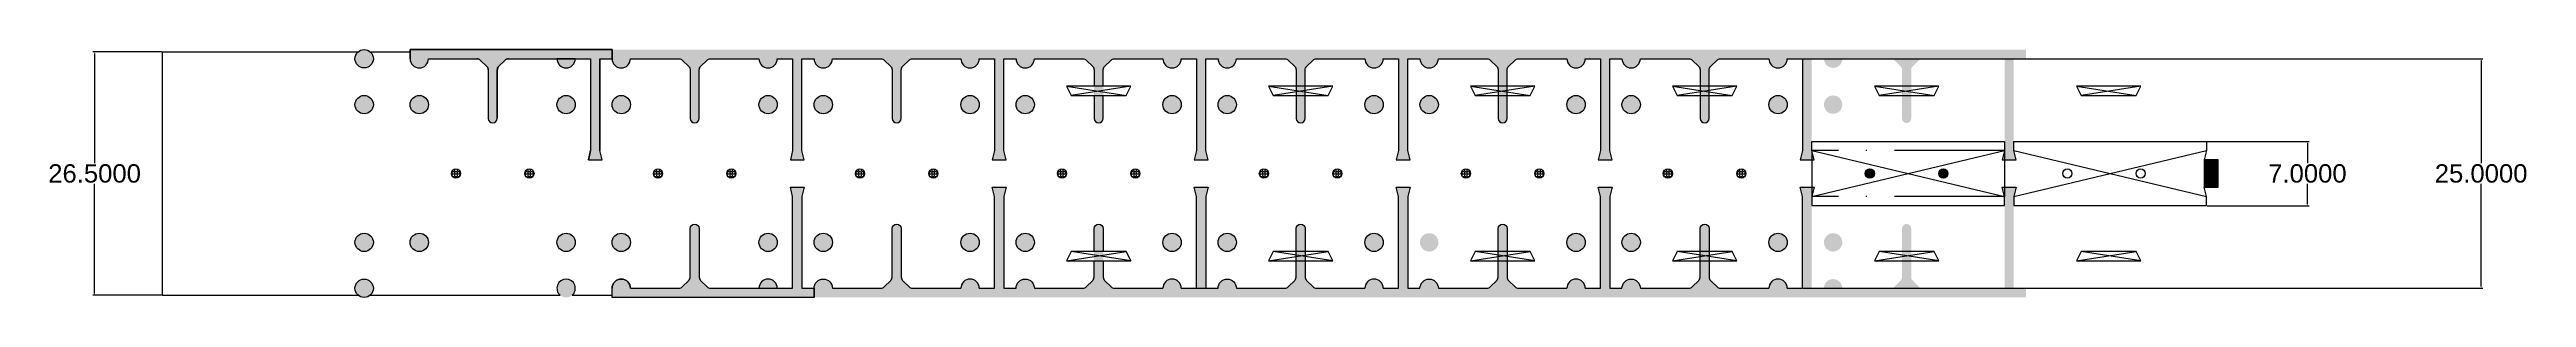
# Model space of a CAD drawing. Header units: inches. Extents: x -23 to 8667, y -441 to 273.
# Drawn here: x 0.4 to 270.2, y 132.9 to 159.9 of the extents above; entities that cross this region are included whole.
import ezdxf

# ---------------------------------------------------------------- set-up
doc = ezdxf.new("R2010")
doc.units = ezdxf.units.IN
doc.header["$MEASUREMENT"] = 0
doc.linetypes.add('ACAD_ISO10W100', pattern=[18, 12, -3, 0, -3])
doc.styles.get("Standard").update_dxf_attribs({"font": 'arial.ttf'})
doc.dimstyles.get("Standard").update_dxf_attribs({"dimtxt": 0.18, "dimasz": 0.18, "dimexe": 0.18, "dimexo": 0.0625, "dimgap": 0.09, "dimtad": 0, "dimtih": 1, "dimtoh": 1, "dimdec": 4, "dimzin": 0, "dimdsep": 46, "dimtxsty": 'Standard', "dimcen": 0.09, "dimadec": 0, "dimazin": 0, "dimtfac": 1, "dimtdec": 4, "dimtofl": 0, "dimtmove": 0, "dimatfit": 3, "dimfxl": 1, "dimtolj": 1, "dimtzin": 0, "dimarcsym": 0})
pattern_1 = [(0, (-9e-15, -46.46455), (0, 0.275), [0.2, -0.075]), (90, (-9e-15, -46.46455), (-0.275, 2e-17), [0.2, -0.075])]
pattern_2 = [(0, (22, -46.46455), (0, 0.275), [0.2, -0.075]), (90, (22, -46.46455), (-0.275, 2e-17), [0.2, -0.075])]
pattern_3 = [(0, (44, -46.46455), (0, 0.275), [0.2, -0.075]), (90, (44, -46.46455), (-0.275, 2e-17), [0.2, -0.075])]
pattern_4 = [(0, (66, -46.46455), (0, 0.275), [0.2, -0.075]), (90, (66, -46.46455), (-0.275, 2e-17), [0.2, -0.075])]
pattern_5 = [(0, (88, -46.46455), (0, 0.275), [0.2, -0.075]), (90, (88, -46.46455), (-0.275, 2e-17), [0.2, -0.075])]
pattern_6 = [(0, (110, -46.46455), (0, 0.275), [0.2, -0.075]), (90, (110, -46.46455), (-0.275, 2e-17), [0.2, -0.075])]
pattern_7 = [(0, (132, -46.46455), (0, 0.275), [0.2, -0.075]), (90, (132, -46.46455), (-0.275, 2e-17), [0.2, -0.075])]
pattern_8 = [(0, (154, -46.46455), (0, 0.275), [0.2, -0.075]), (90, (154, -46.46455), (-0.275, 2e-17), [0.2, -0.075])]

# ---------------------------------------------------------------- blocks, each defined once
blk = doc.blocks.new('*D16')
at = {"color": 0, "lineweight": -2, "transparency": 16777216}
for p, q in [((235.4, 149.85), (246.51, 149.85)), ((246.33, 149.67), (246.33, 147.47)), ((246.33, 143.03), (246.33, 145.24)), ((235.4, 142.85), (246.51, 142.85))]:
    blk.add_line(p, q, dxfattribs=at)
at = {"color": 0, "transparency": 16777216}
for points in [[(246.3, 149.67), (246.36, 149.67), (246.33, 149.85)], [(246.3, 143.03), (246.36, 143.03), (246.33, 142.85)]]:
    blk.add_solid(points, dxfattribs=at)
at = {"layer": 'Defpoints', "color": 0, "transparency": 16777216}
for p in [(235.34, 149.85), (246.33, 149.85), (235.34, 142.85)]:
    blk.add_point(p, dxfattribs=at)
at = {"color": 0, "transparency": 16777216, "insert": (246.33, 146.35), "char_height": 0.18, "attachment_point": 5}
blk.add_mtext('\\A1;{\\H11.11111x;7.0000}', dxfattribs=at)
blk = doc.blocks.new('*D20')
at = {"color": 0, "lineweight": -2, "transparency": 16777216}
for p, q in [((191.4, 158.85), (265.43, 158.85)), ((265.25, 158.67), (265.25, 147.47)), ((265.25, 134.03), (265.25, 145.24)), ((191.4, 133.85), (265.43, 133.85))]:
    blk.add_line(p, q, dxfattribs=at)
at = {"color": 0, "transparency": 16777216}
for points in [[(265.22, 158.67), (265.28, 158.67), (265.25, 158.85)], [(265.22, 134.03), (265.28, 134.03), (265.25, 133.85)]]:
    blk.add_solid(points, dxfattribs=at)
at = {"layer": 'Defpoints', "color": 0, "transparency": 16777216}
for p in [(191.34, 158.85), (191.34, 133.85), (265.25, 133.85)]:
    blk.add_point(p, dxfattribs=at)
at = {"color": 0, "transparency": 16777216, "insert": (265.25, 146.35), "char_height": 0.18, "attachment_point": 5}
blk.add_mtext('\\A1;{\\H11.11111x;25.0000}', dxfattribs=at)
blk = doc.blocks.new('*D23')
at = {"color": 0, "lineweight": -2, "transparency": 16777216}
for p, q in [((12.61, 159.6), (5.13, 159.6)), ((5.31, 159.42), (5.31, 147.47)), ((5.31, 133.28), (5.31, 145.24)), ((12.61, 133.1), (5.13, 133.1))]:
    blk.add_line(p, q, dxfattribs=at)
at = {"color": 0, "transparency": 16777216}
for points in [[(5.28, 159.42), (5.34, 159.42), (5.31, 159.6)], [(5.28, 133.28), (5.34, 133.28), (5.31, 133.1)]]:
    blk.add_solid(points, dxfattribs=at)
at = {"layer": 'Defpoints', "color": 0, "transparency": 16777216}
for p in [(12.67, 159.6), (5.31, 133.1), (12.67, 133.1)]:
    blk.add_point(p, dxfattribs=at)
at = {"color": 0, "transparency": 16777216, "insert": (5.31, 146.35), "char_height": 0.18, "attachment_point": 5}
blk.add_mtext('\\A1;{\\H11.11111x;26.5000}', dxfattribs=at)

msp = doc.modelspace()

# ---------------------------------------------------------------- hatches: boundary and pattern name
h = msp.add_hatch()
h.set_pattern_fill('ANGLE', color=256)
h.set_pattern_definition(pattern_1)
h.paths.add_polyline_path([(57.67258, 159.85387), (61.67258, 159.85387), (61.67258, 159.60387), (61.67258, 158.85387), (60.34186, 158.85387), (60.34186, 148.85387), (60.59186, 147.85387), (59.09186, 147.85387), (59.34186, 148.85387), (59.34186, 158.85387), (57.67258, 158.85387), (55.67258, 158.85387), (50.37968, 158.85387, 0.198912367), (50.02613, 158.70742), (49.31902, 158.00032, 0.198912367), (49.17258, 157.64676), (49.17258, 152.35387, -0.414213562), (48.67258, 151.85387, -0.414213562), (48.17258, 152.35387), (48.17258, 157.64676, 0.198912367), (48.02613, 158.00032), (47.31902, 158.70742, 0.198912367), (46.96547, 158.85387), (41.67258, 158.85387, -1), (39.67258, 158.85387), (39.67258, 159.60387), (39.67258, 159.85387)])
h.paths.add_polyline_path([(39.67258, 153.85387, -1), (41.67258, 153.85387, -1)], flags=17)
h.paths.add_polyline_path([(33.67258, 153.85387, -1), (35.67258, 153.85387, -1)])
h.paths.add_polyline_path([(35.67258, 158.85387, -1), (33.67258, 158.85387, -1)])
h.paths.add_polyline_path([(35.67258, 138.85387, -1), (33.67258, 138.85387, -1)])
h.paths.add_polyline_path([(39.67258, 138.85387, -1), (41.67258, 138.85387, -1)])
h.paths.add_polyline_path([(35.67258, 133.85387, -1), (33.67258, 133.85387, -1)])
h = msp.add_hatch()
h.set_pattern_fill('ANGLE', color=256)
h.set_pattern_definition(pattern_2)
h.paths.add_polyline_path([(79.67258, 159.85387), (83.67258, 159.85387), (83.67258, 159.60387), (83.67258, 158.85387), (82.34186, 158.85387), (82.34186, 148.85387), (82.59186, 147.85387), (81.09186, 147.85387), (81.34186, 148.85387), (81.34186, 158.85387), (79.67258, 158.85387), (77.67258, 158.85387), (72.37968, 158.85387, 0.198912367), (72.02613, 158.70742), (71.31902, 158.00032, 0.198912367), (71.17258, 157.64676), (71.17258, 152.35387, -0.414213562), (70.67258, 151.85387, -0.414213562), (70.17258, 152.35387), (70.17258, 157.64676, 0.198912367), (70.02613, 158.00032), (69.31902, 158.70742, 0.198912367), (68.96547, 158.85387), (63.67258, 158.85387, -1), (61.67258, 158.85387), (61.67258, 159.60387), (61.67258, 159.85387)])
h.paths.add_polyline_path([(61.67258, 153.85387, -1), (63.67258, 153.85387, -1)], flags=17)
h.paths.add_polyline_path([(55.67258, 153.85387, -1), (57.67258, 153.85387, -1)])
h.paths.add_polyline_path([(57.67258, 158.85387, -1), (55.67258, 158.85387, -1)])
h.paths.add_polyline_path([(57.67258, 138.85387, -1), (55.67258, 138.85387, -1)])
h.paths.add_polyline_path([(61.67258, 138.85387, -1), (63.67258, 138.85387, -1)])
h.paths.add_polyline_path([(57.67258, 133.85387, -1), (55.67258, 133.85387, -1)])
h = msp.add_hatch()
h.set_pattern_fill('ANGLE', color=256)
h.set_pattern_definition(pattern_3)
h.paths.add_polyline_path([(101.67258, 159.85387), (105.67258, 159.85387), (105.67258, 159.60387), (105.67258, 158.85387), (104.34186, 158.85387), (104.34186, 148.85387), (104.59186, 147.85387), (103.09186, 147.85387), (103.34186, 148.85387), (103.34186, 158.85387), (101.67258, 158.85387), (99.67258, 158.85387), (94.37968, 158.85387, 0.198912367), (94.02613, 158.70742), (93.31902, 158.00032, 0.198912367), (93.17258, 157.64676), (93.17258, 152.35387, -0.414213562), (92.67258, 151.85387, -0.414213562), (92.17258, 152.35387), (92.17258, 157.64676, 0.198912367), (92.02613, 158.00032), (91.31902, 158.70742, 0.198912367), (90.96547, 158.85387), (85.67258, 158.85387, -1), (83.67258, 158.85387), (83.67258, 159.60387), (83.67258, 159.85387)])
h.paths.add_polyline_path([(83.67258, 153.85387, -1), (85.67258, 153.85387, -1)], flags=17)
h.paths.add_polyline_path([(77.67258, 153.85387, -1), (79.67258, 153.85387, -1)])
h.paths.add_polyline_path([(79.67258, 158.85387, -1), (77.67258, 158.85387, -1)])
h.paths.add_polyline_path([(79.67258, 138.85387, -1), (77.67258, 138.85387, -1)])
h.paths.add_polyline_path([(83.67258, 138.85387, -1), (85.67258, 138.85387, -1)])
h.paths.add_polyline_path([(79.67258, 133.85387, -1), (77.67258, 133.85387, -1)])
h = msp.add_hatch()
h.set_pattern_fill('ANGLE', color=256)
h.set_pattern_definition(pattern_4)
h.paths.add_polyline_path([(123.67258, 159.85387), (127.67258, 159.85387), (127.67258, 159.60387), (127.67258, 158.85387), (126.34186, 158.85387), (126.34186, 148.85387), (126.59186, 147.85387), (125.09186, 147.85387), (125.34186, 148.85387), (125.34186, 158.85387), (123.67258, 158.85387), (121.67258, 158.85387), (116.37968, 158.85387, 0.198912367), (116.02613, 158.70742), (115.31902, 158.00032, 0.198912367), (115.17258, 157.64676), (115.17258, 152.35387, -0.414213562), (114.67258, 151.85387, -0.414213562), (114.17258, 152.35387), (114.17258, 157.64676, 0.198912367), (114.02613, 158.00032), (113.31902, 158.70742, 0.198912367), (112.96547, 158.85387), (107.67258, 158.85387, -1), (105.67258, 158.85387), (105.67258, 159.60387), (105.67258, 159.85387)])
h.paths.add_polyline_path([(105.67258, 153.85387, -1), (107.67258, 153.85387, -1)], flags=17)
h.paths.add_polyline_path([(99.67258, 153.85387, -1), (101.67258, 153.85387, -1)])
h.paths.add_polyline_path([(101.67258, 158.85387, -1), (99.67258, 158.85387, -1)])
h.paths.add_polyline_path([(101.67258, 138.85387, -1), (99.67258, 138.85387, -1)])
h.paths.add_polyline_path([(105.67258, 138.85387, -1), (107.67258, 138.85387, -1)])
h.paths.add_polyline_path([(101.67258, 133.85387, -1), (99.67258, 133.85387, -1)])
h = msp.add_hatch()
h.set_pattern_fill('ANGLE', color=256)
h.set_pattern_definition(pattern_5)
h.paths.add_polyline_path([(145.67258, 159.85387), (149.67258, 159.85387), (149.67258, 159.60387), (149.67258, 158.85387), (148.34186, 158.85387), (148.34186, 148.85387), (148.59186, 147.85387), (147.09186, 147.85387), (147.34186, 148.85387), (147.34186, 158.85387), (145.67258, 158.85387), (143.67258, 158.85387), (138.37968, 158.85387, 0.198912367), (138.02613, 158.70742), (137.31902, 158.00032, 0.198912367), (137.17258, 157.64676), (137.17258, 152.35387, -0.414213562), (136.67258, 151.85387, -0.414213562), (136.17258, 152.35387), (136.17258, 157.64676, 0.198912367), (136.02613, 158.00032), (135.31902, 158.70742, 0.198912367), (134.96547, 158.85387), (129.67258, 158.85387, -1), (127.67258, 158.85387), (127.67258, 159.60387), (127.67258, 159.85387)])
h.paths.add_polyline_path([(127.67258, 153.85387, -1), (129.67258, 153.85387, -1)], flags=17)
h.paths.add_polyline_path([(121.67258, 153.85387, -1), (123.67258, 153.85387, -1)])
h.paths.add_polyline_path([(123.67258, 158.85387, -1), (121.67258, 158.85387, -1)])
h.paths.add_polyline_path([(123.67258, 138.85387, -1), (121.67258, 138.85387, -1)])
h.paths.add_polyline_path([(127.67258, 138.85387, -1), (129.67258, 138.85387, -1)])
h.paths.add_polyline_path([(123.67258, 133.85387, -1), (121.67258, 133.85387, -1)])
h = msp.add_hatch()
h.set_pattern_fill('ANGLE', color=256)
h.set_pattern_definition(pattern_6)
h.paths.add_polyline_path([(167.67258, 159.85387), (171.67258, 159.85387), (171.67258, 159.60387), (171.67258, 158.85387), (170.34186, 158.85387), (170.34186, 148.85387), (170.59186, 147.85387), (169.09186, 147.85387), (169.34186, 148.85387), (169.34186, 158.85387), (167.67258, 158.85387), (165.67258, 158.85387), (160.37968, 158.85387, 0.198912367), (160.02613, 158.70742), (159.31902, 158.00032, 0.198912367), (159.17258, 157.64676), (159.17258, 152.35387, -0.414213562), (158.67258, 151.85387, -0.414213562), (158.17258, 152.35387), (158.17258, 157.64676, 0.198912367), (158.02613, 158.00032), (157.31902, 158.70742, 0.198912367), (156.96547, 158.85387), (151.67258, 158.85387, -1), (149.67258, 158.85387), (149.67258, 159.60387), (149.67258, 159.85387)])
h.paths.add_polyline_path([(149.67258, 153.85387, -1), (151.67258, 153.85387, -1)], flags=17)
h.paths.add_polyline_path([(143.67258, 153.85387, -1), (145.67258, 153.85387, -1)])
h.paths.add_polyline_path([(145.67258, 158.85387, -1), (143.67258, 158.85387, -1)])
h.paths.add_polyline_path([(145.67258, 138.85387, -1), (143.67258, 138.85387, -1)])
h.paths.add_polyline_path([(149.67258, 138.85387, -1), (151.67258, 138.85387, -1)])
h.paths.add_polyline_path([(145.67258, 133.85387, -1), (143.67258, 133.85387, -1)])
h = msp.add_hatch()
h.set_pattern_fill('ANGLE', color=256)
h.set_pattern_definition(pattern_7)
h.paths.add_polyline_path([(189.67258, 159.85387), (193.67258, 159.85387), (193.67258, 159.60387), (193.67258, 158.85387), (192.34186, 158.85387), (192.34186, 148.85387), (192.59186, 147.85387), (191.09186, 147.85387), (191.34186, 148.85387), (191.34186, 158.85387), (189.67258, 158.85387), (187.67258, 158.85387), (182.37968, 158.85387, 0.198912367), (182.02613, 158.70742), (181.31902, 158.00032, 0.198912367), (181.17258, 157.64676), (181.17258, 152.35387, -0.414213562), (180.67258, 151.85387, -0.414213562), (180.17258, 152.35387), (180.17258, 157.64676, 0.198912367), (180.02613, 158.00032), (179.31902, 158.70742, 0.198912367), (178.96547, 158.85387), (173.67258, 158.85387, -1), (171.67258, 158.85387), (171.67258, 159.60387), (171.67258, 159.85387)])
h.paths.add_polyline_path([(171.67258, 153.85387, -1), (173.67258, 153.85387, -1)], flags=17)
h.paths.add_polyline_path([(165.67258, 153.85387, -1), (167.67258, 153.85387, -1)])
h.paths.add_polyline_path([(167.67258, 158.85387, -1), (165.67258, 158.85387, -1)])
h.paths.add_polyline_path([(167.67258, 138.85387, -1), (165.67258, 138.85387, -1)])
h.paths.add_polyline_path([(171.67258, 138.85387, -1), (173.67258, 138.85387, -1)])
h.paths.add_polyline_path([(167.67258, 133.85387, -1), (165.67258, 133.85387, -1)])
h = msp.add_hatch()
h.set_pattern_fill('ANGLE', color=256)
h.set_pattern_definition(pattern_8)
h.paths.add_polyline_path([(211.67258, 159.85387), (215.67258, 159.85387), (215.67258, 159.60387), (215.67258, 158.85387), (214.34186, 158.85387), (214.34186, 148.85387), (214.59186, 147.85387), (213.09186, 147.85387), (213.34186, 148.85387), (213.34186, 158.85387), (211.67258, 158.85387), (209.67258, 158.85387), (204.37968, 158.85387, 0.198912367), (204.02613, 158.70742), (203.31902, 158.00032, 0.198912367), (203.17258, 157.64676), (203.17258, 152.35387, -0.414213562), (202.67258, 151.85387, -0.414213562), (202.17258, 152.35387), (202.17258, 157.64676, 0.198912367), (202.02613, 158.00032), (201.31902, 158.70742, 0.198912367), (200.96547, 158.85387), (195.67258, 158.85387, -1), (193.67258, 158.85387), (193.67258, 159.60387), (193.67258, 159.85387)])
h.paths.add_polyline_path([(193.67258, 153.85387, -1), (195.67258, 153.85387, -1)], flags=17)
h.paths.add_polyline_path([(187.67258, 153.85387, -1), (189.67258, 153.85387, -1)])
h.paths.add_polyline_path([(189.67258, 158.85387, -1), (187.67258, 158.85387, -1)])
h.paths.add_polyline_path([(189.67258, 138.85387, -1), (187.67258, 138.85387, -1)])
h.paths.add_polyline_path([(193.67258, 138.85387, -1), (195.67258, 138.85387, -1)])
h.paths.add_polyline_path([(189.67258, 133.85387, -1), (187.67258, 133.85387, -1)])
h = msp.add_hatch()
h.set_pattern_fill('ANGLE', color=256)
h.set_pattern_definition(pattern_1)
h.paths.add_polyline_path([(45.17258, 146.35387, 1), (44.17258, 146.35387, 1)])
h.paths.add_polyline_path([(53.17258, 146.35387, 1), (52.17258, 146.35387, 1)])
h = msp.add_hatch()
h.set_pattern_fill('ANGLE', color=256)
h.set_pattern_definition(pattern_2)
h.paths.add_polyline_path([(67.17258, 146.35387, 1), (66.17258, 146.35387, 1)])
h.paths.add_polyline_path([(75.17258, 146.35387, 1), (74.17258, 146.35387, 1)])
h = msp.add_hatch()
h.set_pattern_fill('ANGLE', color=256)
h.set_pattern_definition(pattern_3)
h.paths.add_polyline_path([(89.17258, 146.35387, 1), (88.17258, 146.35387, 1)])
h.paths.add_polyline_path([(97.17258, 146.35387, 1), (96.17258, 146.35387, 1)])
h = msp.add_hatch()
h.set_pattern_fill('ANGLE', color=256)
h.set_pattern_definition(pattern_4)
h.paths.add_polyline_path([(111.17258, 146.35387, 1), (110.17258, 146.35387, 1)])
h.paths.add_polyline_path([(119.17258, 146.35387, 1), (118.17258, 146.35387, 1)])
h = msp.add_hatch()
h.set_pattern_fill('ANGLE', color=256)
h.set_pattern_definition(pattern_5)
h.paths.add_polyline_path([(133.17258, 146.35387, 1), (132.17258, 146.35387, 1)])
h.paths.add_polyline_path([(141.17258, 146.35387, 1), (140.17258, 146.35387, 1)])
h = msp.add_hatch()
h.set_pattern_fill('ANGLE', color=256)
h.set_pattern_definition(pattern_6)
h.paths.add_polyline_path([(155.17258, 146.35387, 1), (154.17258, 146.35387, 1)])
h.paths.add_polyline_path([(163.17258, 146.35387, 1), (162.17258, 146.35387, 1)])
h = msp.add_hatch()
h.set_pattern_fill('ANGLE', color=256)
h.set_pattern_definition(pattern_7)
h.paths.add_polyline_path([(177.17258, 146.35387, 1), (176.17258, 146.35387, 1)])
h.paths.add_polyline_path([(185.17258, 146.35387, 1), (184.17258, 146.35387, 1)])
h = msp.add_hatch()
h.set_pattern_fill('ANSI36', color=256)
h.set_pattern_definition([(45, (-9e-15, -46.46455), (0.06629126, 0.243067956), [0.3125, -0.0625, 0, -0.0625])])
h.paths.add_polyline_path([(199.17258, 146.35387, 1), (198.17258, 146.35387, 1)])
h.paths.add_polyline_path([(206.17258, 146.35387, 1), (207.17258, 146.35387, 1)])
h = msp.add_hatch()
h.set_pattern_fill('ANGLE', color=256)
h.set_pattern_definition(pattern_8)
h.paths.add_polyline_path([(199.17258, 146.35387, 1), (198.17258, 146.35387, 1)])
h.paths.add_polyline_path([(207.17258, 146.35387, 1), (206.17258, 146.35387, 1)])
h = msp.add_hatch()
h.set_pattern_fill('GRATE', color=256)
h.set_pattern_definition([(0, (-9e-15, -46.464554), (0, 0.03125), []), (90, (-9e-15, -46.46455), (-0.125, 8e-18), [])])
h.paths.add_polyline_path([(236.59186, 147.85387), (235.37297, 147.85387), (235.09186, 147.85387), (235.09186, 144.85387), (236.59186, 144.85387)])
h = msp.add_hatch()
h.set_pattern_fill('ANGLE', color=256)
h.set_pattern_definition(pattern_1)
h.paths.add_polyline_path([(83.67258, 133.85387), (82.34186, 133.85387), (82.34186, 143.85387), (82.59186, 144.85387), (81.09186, 144.85387), (81.34186, 143.85387), (81.34186, 133.85387), (79.67258, 133.85387), (77.67258, 133.85387), (72.37968, 133.85387, -0.198912367), (72.02613, 134.00032), (71.31902, 134.70742, -0.198912367), (71.17258, 135.06098), (71.17258, 140.35387, 0.414213562), (70.67258, 140.85387, 0.414213562), (70.17258, 140.35387), (70.17258, 135.06098, -0.198912367), (70.02613, 134.70742), (69.31902, 134.00032, -0.198912367), (68.96547, 133.85387), (63.67258, 133.85387, 1), (61.67258, 133.85387), (61.67258, 133.10387), (61.67258, 132.85387), (79.67258, 132.85387), (83.67258, 132.85387), (83.67258, 133.10387)])
h = msp.add_hatch()
h.set_pattern_fill('ANGLE', color=256)
h.set_pattern_definition(pattern_2)
h.paths.add_polyline_path([(105.67258, 133.85387), (104.34186, 133.85387), (104.34186, 143.85387), (104.59186, 144.85387), (103.09186, 144.85387), (103.34186, 143.85387), (103.34186, 133.85387), (101.67258, 133.85387), (99.67258, 133.85387), (94.37968, 133.85387, -0.198912367), (94.02613, 134.00032), (93.31902, 134.70742, -0.198912367), (93.17258, 135.06098), (93.17258, 140.35387, 0.414213562), (92.67258, 140.85387, 0.414213562), (92.17258, 140.35387), (92.17258, 135.06098, -0.198912367), (92.02613, 134.70742), (91.31902, 134.00032, -0.198912367), (90.96547, 133.85387), (85.67258, 133.85387, 1), (83.67258, 133.85387), (83.67258, 133.10387), (83.67258, 132.85387), (101.67258, 132.85387), (105.67258, 132.85387), (105.67258, 133.10387)])
h = msp.add_hatch()
h.set_pattern_fill('ANGLE', color=256)
h.set_pattern_definition(pattern_3)
h.paths.add_polyline_path([(127.67258, 133.85387), (126.34186, 133.85387), (126.34186, 143.85387), (126.59186, 144.85387), (125.09186, 144.85387), (125.34186, 143.85387), (125.34186, 133.85387), (123.67258, 133.85387), (121.67258, 133.85387), (116.37968, 133.85387, -0.198912367), (116.02613, 134.00032), (115.31902, 134.70742, -0.198912367), (115.17258, 135.06098), (115.17258, 140.35387, 0.414213562), (114.67258, 140.85387, 0.414213562), (114.17258, 140.35387), (114.17258, 135.06098, -0.198912367), (114.02613, 134.70742), (113.31902, 134.00032, -0.198912367), (112.96547, 133.85387), (107.67258, 133.85387, 1), (105.67258, 133.85387), (105.67258, 133.10387), (105.67258, 132.85387), (123.67258, 132.85387), (127.67258, 132.85387), (127.67258, 133.10387)])
h = msp.add_hatch()
h.set_pattern_fill('ANGLE', color=256)
h.set_pattern_definition(pattern_4)
h.paths.add_polyline_path([(149.67258, 133.85387), (148.34186, 133.85387), (148.34186, 143.85387), (148.59186, 144.85387), (147.09186, 144.85387), (147.34186, 143.85387), (147.34186, 133.85387), (145.67258, 133.85387), (143.67258, 133.85387), (138.37968, 133.85387, -0.198912367), (138.02613, 134.00032), (137.31902, 134.70742, -0.198912367), (137.17258, 135.06098), (137.17258, 140.35387, 0.414213562), (136.67258, 140.85387, 0.414213562), (136.17258, 140.35387), (136.17258, 135.06098, -0.198912367), (136.02613, 134.70742), (135.31902, 134.00032, -0.198912367), (134.96547, 133.85387), (129.67258, 133.85387, 1), (127.67258, 133.85387), (127.67258, 133.10387), (127.67258, 132.85387), (145.67258, 132.85387), (149.67258, 132.85387), (149.67258, 133.10387)])
h = msp.add_hatch()
h.set_pattern_fill('ANGLE', color=256)
h.set_pattern_definition(pattern_5)
h.paths.add_polyline_path([(171.67258, 133.85387), (170.34186, 133.85387), (170.34186, 143.85387), (170.59186, 144.85387), (169.09186, 144.85387), (169.34186, 143.85387), (169.34186, 133.85387), (167.67258, 133.85387), (165.67258, 133.85387), (160.37968, 133.85387, -0.198912367), (160.02613, 134.00032), (159.31902, 134.70742, -0.198912367), (159.17258, 135.06098), (159.17258, 140.35387, 0.414213562), (158.67258, 140.85387, 0.414213562), (158.17258, 140.35387), (158.17258, 135.06098, -0.198912367), (158.02613, 134.70742), (157.31902, 134.00032, -0.198912367), (156.96547, 133.85387), (151.67258, 133.85387, 1), (149.67258, 133.85387), (149.67258, 133.10387), (149.67258, 132.85387), (167.67258, 132.85387), (171.67258, 132.85387), (171.67258, 133.10387)])
h = msp.add_hatch()
h.set_pattern_fill('ANGLE', color=256)
h.set_pattern_definition(pattern_6)
h.paths.add_polyline_path([(193.67258, 133.85387), (192.34186, 133.85387), (192.34186, 143.85387), (192.59186, 144.85387), (191.09186, 144.85387), (191.34186, 143.85387), (191.34186, 133.85387), (189.67258, 133.85387), (187.67258, 133.85387), (182.37968, 133.85387, -0.198912367), (182.02613, 134.00032), (181.31902, 134.70742, -0.198912367), (181.17258, 135.06098), (181.17258, 140.35387, 0.414213562), (180.67258, 140.85387, 0.414213562), (180.17258, 140.35387), (180.17258, 135.06098, -0.198912367), (180.02613, 134.70742), (179.31902, 134.00032, -0.198912367), (178.96547, 133.85387), (173.67258, 133.85387, 1), (171.67258, 133.85387), (171.67258, 133.10387), (171.67258, 132.85387), (189.67258, 132.85387), (193.67258, 132.85387), (193.67258, 133.10387)])
h = msp.add_hatch()
h.set_pattern_fill('ANGLE', color=256)
h.set_pattern_definition(pattern_7)
h.paths.add_polyline_path([(215.67258, 133.85387), (214.34186, 133.85387), (214.34186, 143.85387), (214.59186, 144.85387), (213.09186, 144.85387), (213.34186, 143.85387), (213.34186, 133.85387), (211.67258, 133.85387), (209.67258, 133.85387), (204.37968, 133.85387, -0.198912367), (204.02613, 134.00032), (203.31902, 134.70742, -0.198912367), (203.17258, 135.06098), (203.17258, 140.35387, 0.414213562), (202.67258, 140.85387, 0.414213562), (202.17258, 140.35387), (202.17258, 135.06098, -0.198912367), (202.02613, 134.70742), (201.31902, 134.00032, -0.198912367), (200.96547, 133.85387), (195.67258, 133.85387, 1), (193.67258, 133.85387), (193.67258, 133.10387), (193.67258, 132.85387), (211.67258, 132.85387), (215.67258, 132.85387), (215.67258, 133.10387)])

# ---------------------------------------------------------------- linework, layer by layer
for p, q in [((12.67258, 159.60387), (34.01114, 159.60387)), ((12.67258, 159.60387), (12.67258, 133.10387)), ((12.67258, 159.60387), (34.01114, 159.60387)), ((35.33401, 159.60387), (39.67258, 159.60387)), ((39.67258, 159.60387), (39.67258, 159.85387)), ((39.67258, 159.85387), (57.67258, 159.85387)), ((39.67258, 158.85387), (39.67258, 159.60387)), ((57.67258, 159.85387), (61.67258, 159.85387)), ((61.67258, 159.85387), (61.67258, 159.60387)), ((61.67258, 158.85387), (61.67258, 159.60387)), ((41.67258, 158.85387), (46.96547, 158.85387)), ((47.31902, 158.70742), (48.02613, 158.00032)), ((48.17258, 157.64676), (48.17258, 152.35387)), ((49.17258, 157.64676), (49.17258, 152.35387)), ((50.02613, 158.70742), (49.31902, 158.00032)), ((50.37968, 158.85387), (55.67258, 158.85387)), ((57.67258, 158.85387), (55.67258, 158.85387)), ((57.67258, 158.85387), (59.34186, 158.85387)), ((59.34186, 158.85387), (59.34186, 148.85387)), ((60.34186, 158.85387), (60.34186, 148.85387)), ((60.34186, 158.85387), (61.67258, 158.85387)), ((63.67258, 158.85387), (68.96547, 158.85387)), ((72.37968, 158.85387), (77.67258, 158.85387)), ((79.67258, 158.85387), (81.34186, 158.85387)), ((82.34186, 158.85387), (83.67258, 158.85387)), ((85.67258, 158.85387), (90.96547, 158.85387)), ((94.37968, 158.85387), (99.67258, 158.85387)), ((101.67258, 158.85387), (103.34186, 158.85387)), ((104.34186, 158.85387), (105.67258, 158.85387)), ((107.67258, 158.85387), (112.96547, 158.85387)), ((116.37968, 158.85387), (121.67258, 158.85387)), ((123.67258, 158.85387), (125.34186, 158.85387)), ((126.34186, 158.85387), (127.67258, 158.85387)), ((129.67258, 158.85387), (134.96547, 158.85387)), ((138.37968, 158.85387), (143.67258, 158.85387)), ((145.67258, 158.85387), (147.34186, 158.85387)), ((148.34186, 158.85387), (149.67258, 158.85387)), ((151.67258, 158.85387), (156.96547, 158.85387)), ((160.37968, 158.85387), (165.67258, 158.85387)), ((167.67258, 158.85387), (169.34186, 158.85387)), ((170.34186, 158.85387), (171.67258, 158.85387)), ((173.67258, 158.85387), (178.96547, 158.85387)), ((182.37968, 158.85387), (187.67258, 158.85387)), ((189.67258, 158.85387), (191.34186, 158.85387)), ((111.17258, 155.85387), (117.67258, 154.85387)), ((118.17258, 155.85387), (111.67258, 154.85387)), ((114.17258, 154.74584), (114.17258, 154.85387)), ((115.17258, 154.74584), (115.17258, 154.85387)), ((117.67258, 154.85387), (118.17258, 155.85387)), ((133.17258, 155.85387), (139.67258, 154.85387)), ((140.17258, 155.85387), (133.67258, 154.85387)), ((155.17258, 155.85387), (161.67258, 154.85387)), ((162.17258, 155.85387), (155.67258, 154.85387)), ((177.17258, 155.85387), (183.67258, 154.85387)), ((184.17258, 155.85387), (177.67258, 154.85387)), ((199.17258, 155.85387), (205.67258, 154.85387)), ((206.17258, 155.85387), (199.67258, 154.85387)), ((221.17258, 155.85387), (227.67258, 154.85387)), ((228.17258, 155.85387), (221.67258, 154.85387)), ((48.67258, 151.85387), (48.67258, 151.85387)), ((59.09186, 147.85387), (59.34186, 148.85387)), ((60.59186, 147.85387), (60.34186, 148.85387)), ((192.34186, 148.85387), (192.34186, 149.85387)), ((192.34186, 149.85387), (213.34186, 149.85387)), ((192.34186, 148.85387), (192.34186, 143.85387)), ((192.34186, 148.85387), (213.34186, 143.85387)), ((192.34186, 143.85387), (213.34186, 148.85387)), ((213.34186, 148.85387), (213.34186, 143.85387)), ((214.34186, 149.85387), (235.34186, 149.85387)), ((214.34186, 148.85387), (235.34186, 143.85387)), ((214.34186, 143.85387), (235.34186, 148.85387)), ((59.09186, 147.85387), (60.59186, 147.85387)), ((235.09186, 147.85387), (235.09186, 144.85387)), ((235.37297, 147.85387), (235.09186, 147.85387)), ((236.59186, 147.85387), (235.37297, 147.85387)), ((236.59186, 144.85387), (236.59186, 147.85387)), ((192.34186, 143.85387), (192.34186, 142.85387)), ((235.09186, 144.85387), (236.59186, 144.85387)), ((192.34186, 142.85387), (213.34186, 142.85387)), ((214.34186, 142.85387), (235.34186, 142.85387)), ((111.17258, 136.85387), (117.67258, 137.85387)), ((118.17258, 136.85387), (111.67258, 137.85387)), ((117.67258, 137.85387), (118.17258, 136.85387)), ((133.17258, 136.85387), (139.67258, 137.85387)), ((140.17258, 136.85387), (133.67258, 137.85387)), ((155.17258, 136.85387), (161.67258, 137.85387)), ((162.17258, 136.85387), (155.67258, 137.85387)), ((177.17258, 136.85387), (183.67258, 137.85387)), ((184.17258, 136.85387), (177.67258, 137.85387)), ((199.17258, 136.85387), (205.67258, 137.85387)), ((206.17258, 136.85387), (199.67258, 137.85387)), ((221.17258, 136.85387), (227.67258, 137.85387)), ((228.17258, 136.85387), (221.67258, 137.85387)), ((12.67258, 133.10387), (34.01114, 133.10387)), ((35.33401, 133.10387), (56.01114, 133.10387)), ((57.33401, 133.10387), (61.67258, 133.10387)), ((77.67258, 133.85387), (79.67258, 133.85387)), ((85.67258, 133.85387), (90.96547, 133.85387)), ((94.37968, 133.85387), (99.67258, 133.85387)), ((101.67258, 133.85387), (103.34186, 133.85387)), ((104.34186, 133.85387), (105.67258, 133.85387)), ((107.67258, 133.85387), (112.96547, 133.85387)), ((116.37968, 133.85387), (121.67258, 133.85387)), ((123.67258, 133.85387), (125.34186, 133.85387)), ((123.67258, 133.85387), (127.67258, 133.85387)), ((126.34186, 133.85387), (127.67258, 133.85387)), ((129.67258, 133.85387), (134.96547, 133.85387)), ((129.67258, 133.85387), (134.96547, 133.85387)), ((138.37968, 133.85387), (143.67258, 133.85387)), ((138.37968, 133.85387), (143.67258, 133.85387)), ((145.67258, 133.85387), (147.34186, 133.85387)), ((148.34186, 133.85387), (149.67258, 133.85387)), ((151.67258, 133.85387), (156.96547, 133.85387)), ((160.37968, 133.85387), (165.67258, 133.85387)), ((167.67258, 133.85387), (169.34186, 133.85387)), ((170.34186, 133.85387), (171.67258, 133.85387)), ((173.67258, 133.85387), (178.96547, 133.85387)), ((182.37968, 133.85387), (187.67258, 133.85387)), ((189.67258, 133.85387), (191.34186, 133.85387))]:
    msp.add_line(p, q)
at = {"linetype": 'ACAD_ISO10W100'}
for p, q in [((213.34186, 148.85387), (192.34186, 148.85387)), ((213.34186, 143.85387), (192.34186, 143.85387))]:
    msp.add_line(p, q, dxfattribs=at)
msp.add_lwpolyline([(61.67258, 159.60387), (61.67258, 159.85387), (57.67258, 159.85387), (39.67258, 159.85387), (39.67258, 159.60387), (39.67258, 158.85387, 1), (41.67258, 158.85387), (46.96547, 158.85387, -0.198912367), (47.31902, 158.70742), (48.02613, 158.00032, -0.198912367), (48.17258, 157.64676), (48.17258, 152.35387, 0.414213562), (48.67258, 151.85387, 0.414213562), (49.17258, 152.35387), (49.17258, 157.64676, -0.198912367), (49.31902, 158.00032), (50.02613, 158.70742, -0.198912367), (50.37968, 158.85387), (55.67258, 158.85387), (57.67258, 158.85387), (59.34186, 158.85387), (59.34186, 148.85387), (59.09186, 147.85387), (60.59186, 147.85387), (60.34186, 148.85387), (60.34186, 158.85387), (61.67258, 158.85387)], format="xyb", close=True)
for points in [[(61.67258, 159.85387), (61.67258, 159.60387), (61.67258, 158.85387, 1), (63.67258, 158.85387), (68.96547, 158.85387, -0.198912367), (69.31902, 158.70742), (70.02613, 158.00032, -0.198912367), (70.17258, 157.64676), (70.17258, 152.35387, 0.414213562), (70.67258, 151.85387, 0.414213562), (71.17258, 152.35387), (71.17258, 157.64676, -0.198912367), (71.31902, 158.00032), (72.02613, 158.70742, -0.198912367), (72.37968, 158.85387), (77.67258, 158.85387)], [(83.67258, 158.85387, 1), (85.67258, 158.85387), (90.96547, 158.85387, -0.198912367), (91.31902, 158.70742), (92.02613, 158.00032, -0.198912367), (92.17258, 157.64676), (92.17258, 152.35387, 0.414213562), (92.67258, 151.85387, 0.414213562), (93.17258, 152.35387), (93.17258, 157.64676, -0.198912367), (93.31902, 158.00032), (94.02613, 158.70742, -0.198912367), (94.37968, 158.85387), (99.67258, 158.85387)], [(105.67258, 158.85387), (105.67258, 158.85387, 1), (107.67258, 158.85387), (112.96547, 158.85387, -0.198912367), (113.31902, 158.70742), (114.02613, 158.00032, -0.198912367), (114.17258, 157.64676), (114.17258, 155.85387)], [(115.17258, 155.85387), (115.17258, 157.64676, -0.198912367), (115.31902, 158.00032), (116.02613, 158.70742, -0.198912367), (116.37968, 158.85387), (121.67258, 158.85387)], [(127.67258, 158.85387, 1), (129.67258, 158.85387), (134.96547, 158.85387, -0.198912367), (135.31902, 158.70742), (136.02613, 158.00032, -0.198912367), (136.17258, 157.64676), (136.17258, 152.35387, 0.414213562), (136.67258, 151.85387, 0.414213562), (137.17258, 152.35387), (137.17258, 157.64676, -0.198912367), (137.31902, 158.00032), (138.02613, 158.70742, -0.198912367), (138.37968, 158.85387), (143.67258, 158.85387)], [(149.67258, 158.85387), (149.67258, 158.85387, 1), (151.67258, 158.85387), (156.96547, 158.85387, -0.198912367), (157.31902, 158.70742), (158.02613, 158.00032, -0.198912367), (158.17258, 157.64676), (158.17258, 152.35387, 0.414213562), (158.67258, 151.85387, 0.414213562), (159.17258, 152.35387), (159.17258, 157.64676, -0.198912367), (159.31902, 158.00032), (160.02613, 158.70742, -0.198912367), (160.37968, 158.85387), (165.67258, 158.85387)], [(171.67258, 158.85387, 1), (173.67258, 158.85387), (178.96547, 158.85387, -0.198912367), (179.31902, 158.70742), (180.02613, 158.00032, -0.198912367), (180.17258, 157.64676), (180.17258, 152.35387, 0.414213562), (180.67258, 151.85387, 0.414213562), (181.17258, 152.35387), (181.17258, 157.64676, -0.198912367), (181.31902, 158.00032), (182.02613, 158.70742, -0.198912367), (182.37968, 158.85387), (187.67258, 158.85387)], [(114.17258, 154.74584), (114.17258, 152.35387, 0.414213562), (114.67258, 151.85387, 0.414213562), (115.17258, 152.35387), (115.17258, 154.74584)], [(79.67258, 133.85387), (79.67258, 133.85387), (81.34186, 133.85387), (81.34186, 143.85387), (81.09186, 144.85387), (82.59186, 144.85387), (82.34186, 143.85387), (82.34186, 133.85387), (83.67258, 133.85387), (83.67258, 133.10387), (83.67258, 132.85387), (79.67258, 132.85387), (61.67258, 132.85387), (61.67258, 133.10387), (61.67258, 133.85387, -1), (63.67258, 133.85387), (68.96547, 133.85387, 0.198912367), (69.31902, 134.00032), (70.02613, 134.70742, 0.198912367), (70.17258, 135.06098), (70.17258, 140.35387, -0.414213562), (70.67258, 140.85387, -0.414213562), (71.17258, 140.35387), (71.17258, 135.06098, 0.198912367), (71.31902, 134.70742), (72.02613, 134.00032, 0.198912367), (72.37968, 133.85387), (77.67258, 133.85387)], [(83.67258, 132.85387), (83.67258, 132.85387), (83.67258, 133.10387), (83.67258, 133.85387, -1), (85.67258, 133.85387), (90.96547, 133.85387, 0.198912367), (91.31902, 134.00032), (92.02613, 134.70742, 0.198912367), (92.17258, 135.06098), (92.17258, 140.35387, -0.414213562), (92.67258, 140.85387, -0.414213562), (93.17258, 140.35387), (93.17258, 135.06098, 0.198912367), (93.31902, 134.70742), (94.02613, 134.00032, 0.198912367), (94.37968, 133.85387), (99.67258, 133.85387)], [(114.17258, 137.85387), (114.17258, 140.35387, -0.414213562), (114.67258, 140.85387, -0.414213562), (115.17258, 140.35387), (115.17258, 137.85387)], [(127.67258, 133.85387, -1), (129.67258, 133.85387), (134.96547, 133.85387, 0.198912367), (135.31902, 134.00032), (136.02613, 134.70742, 0.198912367), (136.17258, 135.06098), (136.17258, 140.35387, -0.414213562), (136.67258, 140.85387, -0.414213562), (137.17258, 140.35387), (137.17258, 135.06098, 0.198912367), (137.31902, 134.70742), (138.02613, 134.00032, 0.198912367), (138.37968, 133.85387), (143.67258, 133.85387)], [(149.67258, 133.85387, -1), (151.67258, 133.85387), (156.96547, 133.85387, 0.198912367), (157.31902, 134.00032), (158.02613, 134.70742, 0.198912367), (158.17258, 135.06098), (158.17258, 140.35387, -0.414213562), (158.67258, 140.85387, -0.414213562), (159.17258, 140.35387), (159.17258, 135.06098, 0.198912367), (159.31902, 134.70742), (160.02613, 134.00032, 0.198912367), (160.37968, 133.85387), (165.67258, 133.85387)], [(171.67258, 133.85387, -1), (173.67258, 133.85387), (178.96547, 133.85387, 0.198912367), (179.31902, 134.00032), (180.02613, 134.70742, 0.198912367), (180.17258, 135.06098), (180.17258, 140.35387, -0.414213562), (180.67258, 140.85387, -0.414213562), (181.17258, 140.35387), (181.17258, 135.06098, 0.198912367), (181.31902, 134.70742), (182.02613, 134.00032, 0.198912367), (182.37968, 133.85387), (187.67258, 133.85387)], [(105.67258, 133.85387, -1), (107.67258, 133.85387), (112.96547, 133.85387, 0.198912367), (113.31902, 134.00032), (114.02613, 134.70742, 0.198912367), (114.17258, 135.06098), (114.17258, 136.85387)], [(115.17258, 136.85387), (115.17258, 135.06098, 0.198912367), (115.31902, 134.70742), (116.02613, 134.00032, 0.198912367), (116.37968, 133.85387), (121.67258, 133.85387)]]:
    msp.add_lwpolyline(points, format="xyb")
for points in [[(79.67258, 158.85387), (79.67258, 158.85387), (81.34186, 158.85387), (81.34186, 148.85387), (81.09186, 147.85387), (82.59186, 147.85387), (82.34186, 148.85387), (82.34186, 158.85387), (83.67258, 158.85387)], [(101.67258, 158.85387), (101.67258, 158.85387), (103.34186, 158.85387), (103.34186, 148.85387), (103.09186, 147.85387), (104.59186, 147.85387), (104.34186, 148.85387), (104.34186, 158.85387), (105.67258, 158.85387)], [(123.67258, 158.85387), (123.67258, 158.85387), (125.34186, 158.85387), (125.34186, 148.85387), (125.09186, 147.85387), (126.59186, 147.85387), (126.34186, 148.85387), (126.34186, 158.85387), (127.67258, 158.85387)], [(145.67258, 158.85387), (145.67258, 158.85387), (147.34186, 158.85387), (147.34186, 148.85387), (147.09186, 147.85387), (148.59186, 147.85387), (148.34186, 148.85387), (148.34186, 158.85387), (149.67258, 158.85387)], [(167.67258, 158.85387), (169.34186, 158.85387), (169.34186, 148.85387), (169.09186, 147.85387), (170.59186, 147.85387), (170.34186, 148.85387), (170.34186, 158.85387), (171.67258, 158.85387)], [(189.67258, 158.85387), (189.67258, 158.85387), (191.34186, 158.85387), (191.34186, 148.85387), (191.09186, 147.85387), (192.59186, 147.85387), (192.34186, 148.85387), (192.34186, 149.85387)], [(136.17258, 155.85387), (133.17258, 155.85387), (133.67258, 154.85387), (136.17258, 154.85387)], [(137.17258, 154.85387), (139.67258, 154.85387), (140.17258, 155.85387), (137.17258, 155.85387)], [(158.17258, 155.85387), (155.18407, 155.85387), (155.68407, 154.85387), (158.17258, 154.85387)], [(159.17258, 154.85387), (161.68407, 154.85387), (162.18407, 155.85387), (159.17258, 155.85387)], [(180.17258, 155.85387), (177.17258, 155.85387), (177.67258, 154.85387), (183.67258, 154.85387), (184.17258, 155.85387), (181.17258, 155.85387)], [(213.34186, 149.85387), (213.34186, 148.85387), (213.09186, 147.85387), (214.59186, 147.85387), (214.34186, 148.85387), (214.34186, 149.85387)], [(235.34186, 149.85387), (235.34186, 148.85387), (235.09186, 147.85387), (236.59186, 147.85387)], [(101.67258, 133.85387), (101.67258, 133.85387), (103.34186, 133.85387), (103.34186, 143.85387), (103.09186, 144.85387), (104.59186, 144.85387), (104.34186, 143.85387), (104.34186, 133.85387), (105.67258, 133.85387)], [(123.67258, 133.85387), (123.67258, 133.85387), (125.34186, 133.85387), (125.34186, 143.85387), (125.09186, 144.85387), (126.59186, 144.85387), (126.34186, 143.85387), (126.34186, 133.85387), (127.67258, 133.85387)], [(145.67258, 133.85387), (145.67258, 133.85387), (147.34186, 133.85387), (147.34186, 143.85387), (147.09186, 144.85387), (148.59186, 144.85387), (148.34186, 143.85387), (148.34186, 133.85387), (149.67258, 133.85387)], [(167.67258, 133.85387), (169.34186, 133.85387), (169.34186, 143.85387), (169.09186, 144.85387), (170.59186, 144.85387), (170.34186, 143.85387), (170.34186, 133.85387), (171.67258, 133.85387)], [(189.67258, 133.85387), (191.34186, 133.85387), (191.34186, 143.85387), (191.09186, 144.85387), (192.59186, 144.85387), (192.34186, 143.85387), (192.34186, 142.85387)], [(213.34186, 142.85387), (213.34186, 143.85387), (213.09186, 144.85387), (214.59186, 144.85387), (214.34186, 143.85387), (214.34186, 142.85387)], [(235.34186, 142.85387), (235.34186, 143.85387), (235.09186, 144.85387), (236.59186, 144.85387)], [(136.17258, 137.85387), (133.67258, 137.85387), (133.17258, 136.85387), (136.17258, 136.85387)], [(137.17258, 136.85387), (140.17258, 136.85387), (139.67258, 137.85387), (137.17258, 137.85387)], [(158.17258, 137.85387), (155.67258, 137.85387), (155.17258, 136.85387), (158.17258, 136.85387)], [(159.17258, 136.85387), (162.17258, 136.85387), (161.67258, 137.85387), (159.17258, 137.85387)], [(180.17258, 137.85387), (177.67258, 137.85387), (177.17258, 136.85387), (180.17258, 136.85387)], [(181.17258, 136.85387), (184.17258, 136.85387), (183.67258, 137.85387), (181.17258, 137.85387)]]:
    msp.add_lwpolyline(points)
for points in [[(118.17258, 155.85387), (111.17258, 155.85387), (111.67258, 154.85387), (117.67258, 154.85387)], [(140.17258, 155.85387), (133.17258, 155.85387), (133.67258, 154.85387), (139.67258, 154.85387)], [(162.17258, 155.85387), (155.17258, 155.85387), (155.67258, 154.85387), (161.67258, 154.85387)], [(184.17258, 155.85387), (177.17258, 155.85387), (177.67258, 154.85387), (183.67258, 154.85387)], [(206.17258, 155.85387), (199.17258, 155.85387), (199.67258, 154.85387), (205.67258, 154.85387)], [(228.17258, 155.85387), (221.17258, 155.85387), (221.67258, 154.85387), (227.67258, 154.85387)], [(111.17258, 136.85387), (118.17258, 136.85387), (117.67258, 137.85387), (111.67258, 137.85387)], [(133.17258, 136.85387), (140.17258, 136.85387), (139.67258, 137.85387), (133.67258, 137.85387)], [(155.17258, 136.85387), (162.17258, 136.85387), (161.67258, 137.85387), (155.67258, 137.85387)], [(177.17258, 136.85387), (184.17258, 136.85387), (183.67258, 137.85387), (177.67258, 137.85387)], [(199.17258, 136.85387), (206.17258, 136.85387), (205.67258, 137.85387), (199.67258, 137.85387)], [(221.17258, 136.85387), (228.17258, 136.85387), (227.67258, 137.85387), (221.67258, 137.85387)]]:
    msp.add_lwpolyline(points, close=True)
for centre, radius in [((34.67258, 158.85387), 1), ((34.67258, 153.85387), 1), ((40.67258, 153.85387), 1), ((56.67258, 153.85387), 1), ((62.67258, 153.85387), 1), ((78.67258, 153.85387), 1), ((84.67258, 153.85387), 1), ((100.67258, 153.85387), 1), ((106.67258, 153.85387), 1), ((122.67258, 153.85387), 1), ((128.67258, 153.85387), 1), ((144.67258, 153.85387), 1), ((150.67258, 153.85387), 1), ((166.67258, 153.85387), 1), ((172.67258, 153.85387), 1), ((188.67258, 153.85387), 1), ((44.67258, 146.35387), 0.5), ((52.67258, 146.35387), 0.5), ((66.67258, 146.35387), 0.5), ((74.67258, 146.35387), 0.5), ((88.67258, 146.35387), 0.5), ((96.67258, 146.35387), 0.5), ((110.67258, 146.35387), 0.5), ((118.67258, 146.35387), 0.5), ((132.67258, 146.35387), 0.5), ((140.67258, 146.35387), 0.5), ((154.67258, 146.35387), 0.5), ((162.67258, 146.35387), 0.5), ((176.67258, 146.35387), 0.5), ((184.67258, 146.35387), 0.5), ((198.67258, 146.35387), 0.5), ((206.67258, 146.35387), 0.5), ((220.17258, 146.35387), 0.5), ((228.17258, 146.35387), 0.5), ((34.67258, 138.85387), 1), ((40.67258, 138.85387), 1), ((56.67258, 138.85387), 1), ((62.67258, 138.85387), 1), ((78.67258, 138.85387), 1), ((84.67258, 138.85387), 1), ((100.67258, 138.85387), 1), ((106.67258, 138.85387), 1), ((122.67258, 138.85387), 1), ((128.67258, 138.85387), 1), ((144.67258, 138.85387), 1), ((166.67258, 138.85387), 1), ((172.67258, 138.85387), 1), ((188.67258, 138.85387), 1), ((34.67258, 133.85387), 1)]:
    msp.add_circle(centre, radius)
for centre, radius, start, end in [((40.67258, 158.85387), 1, 180, 0), ((46.96547, 158.35387), 0.5, 45, 90), ((47.67258, 157.64676), 0.5, 0, 45), ((49.67258, 157.64676), 0.5, 135, 180), ((50.37968, 158.35387), 0.5, 90, 135), ((56.67258, 158.85387), 1, 180, 0), ((62.67258, 158.85387), 1, 180, 0), ((78.67258, 158.85387), 1, 180, 0), ((100.67258, 158.85387), 1, 180, 0), ((122.67258, 158.85387), 1, 180, 0), ((144.67258, 158.85387), 1, 180, 0), ((166.67258, 158.85387), 1, 180, 0), ((188.67258, 158.85387), 1, 180, 0), ((48.67258, 152.35387), 0.5, 180, 270), ((48.67258, 152.35387), 0.5, 270, 0), ((56.67258, 133.85387), 1, 311.4096221, 228.5903779), ((62.67258, 133.85387), 1, 0, 180), ((78.67258, 133.85387), 1, 0, 180), ((100.67258, 133.85387), 1, 0, 180), ((122.67258, 133.85387), 1, 0, 180), ((144.67258, 133.85387), 1, 0, 180), ((166.67258, 133.85387), 1, 0, 180), ((188.67258, 133.85387), 1, 0, 180)]:
    msp.add_arc(centre, radius, start, end)

# ---------------------------------------------------------------- dimensions: what is measured, and where the dimension line sits
for base, p1, p2, picture, middle in [((5.31243, 133.10387), (12.67258, 159.60387), (12.67258, 133.10387), '*D23', (5.31243, 146.35387)), ((246.33349, 149.85387), (235.34186, 142.85387), (235.34186, 149.85387), '*D16', (246.33349, 146.35387))]:
    dim = msp.add_linear_dim(base=base, p1=p1, p2=p2, angle=90, text='{\\H11.11111x;<>}', dimstyle='Standard')
    dim.commit()
    dim.dimension.update_dxf_attribs({"geometry": picture, "text_midpoint": middle})
dim = msp.add_linear_dim(base=(265.24815, 133.85387), p1=(191.34186, 158.85387), p2=(191.34186, 133.85387), angle=90, text='{\\H11.11111x;<>}', dimstyle='Standard')
dim.commit()
dim.dimension.update_dxf_attribs({"geometry": '*D20', "text_midpoint": (265.24815, 146.35387), "dimtype": 160})

doc.saveas('drawing.dxf')
